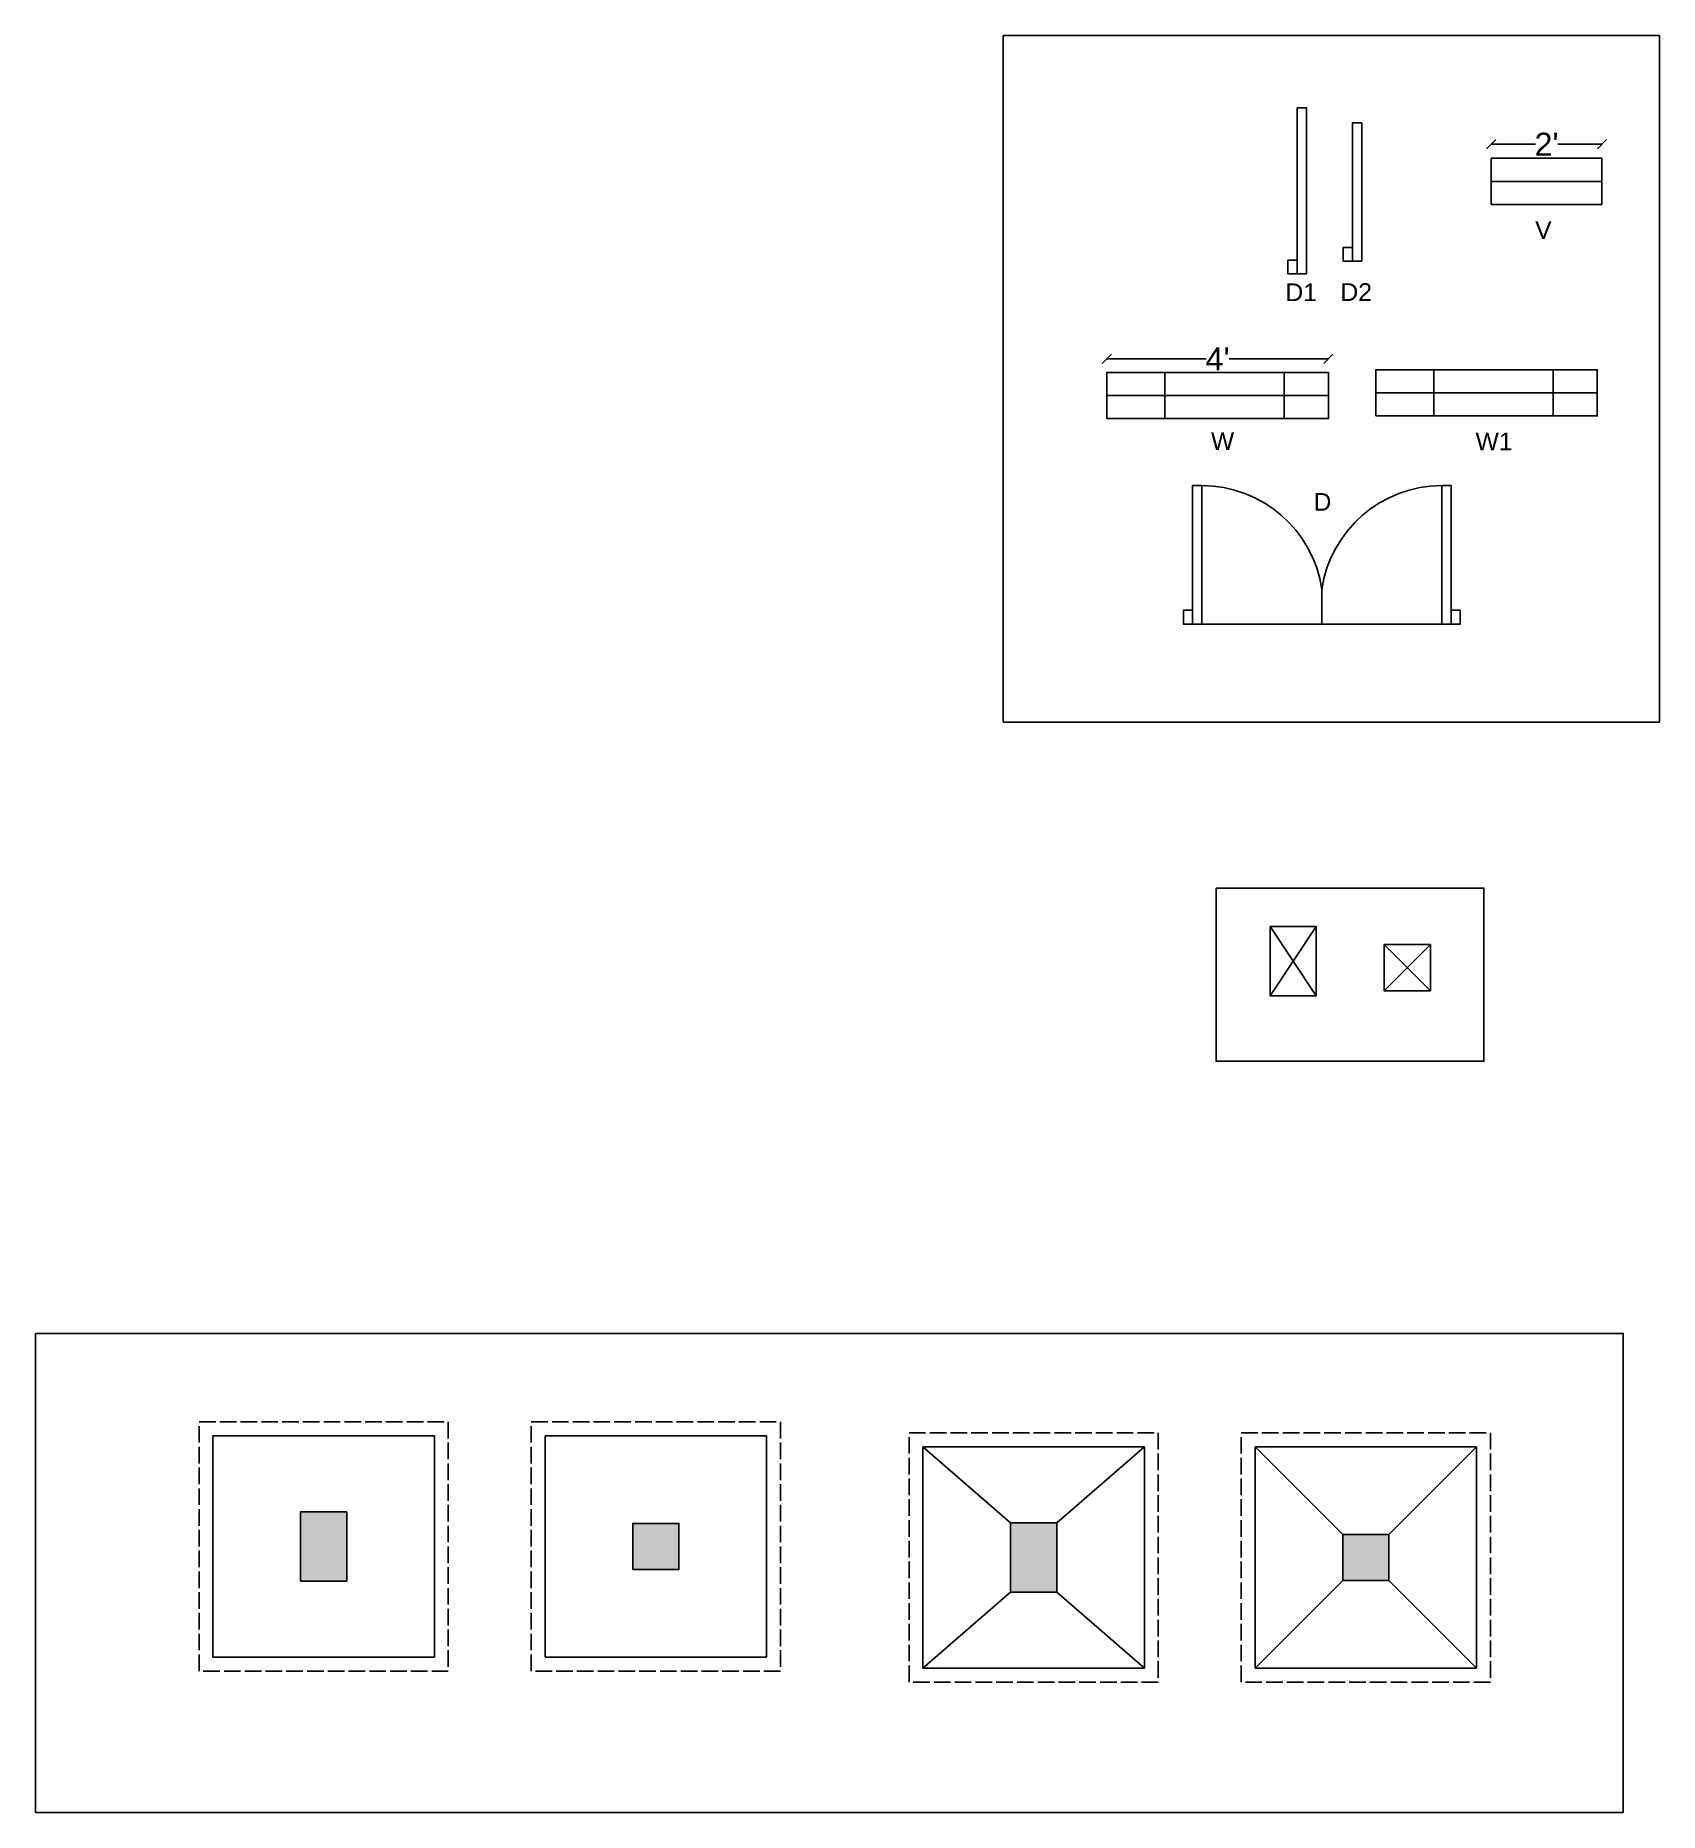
# Model space of a CAD drawing. Header units: inches. Extents: x 723 to 5339, y 980 to 3634.
# Drawn here: x 1018.6 to 1370.5, y 1680.7 to 2065.8 of the extents above; entities that cross this region are included whole.
import ezdxf

# ---------------------------------------------------------------- set-up
doc = ezdxf.new("R2010")
doc.units = ezdxf.units.IN
doc.header["$MEASUREMENT"] = 0
doc.linetypes.add('ACAD_ISO02W100', pattern=[15, 12, -3])
for name, color, linetype in [('D', 140, 'Continuous'), ('D1', 211, 'Continuous'), ('D2', 230, 'Continuous'), ('W', 60, 'Continuous'), ('W1', 40, 'Continuous')]:
    doc.layers.add(name, color=color, linetype=linetype)
doc.layers.add('V', color=7, linetype='Continuous', true_color=0xe619d1)
doc.styles.get("Standard").update_dxf_attribs({"font": 'arial.ttf'})
doc.dimstyles.get("Standard").update_dxf_attribs({"dimtxt": 5, "dimasz": 2, "dimexe": 0.18, "dimexo": 0.0625, "dimgap": 0.09, "dimtad": 0, "dimtih": 1, "dimtoh": 1, "dimdec": 0, "dimzin": 0, "dimdsep": 46, "dimlunit": 4, "dimtxsty": 'Standard', "dimblk": 'OBLIQUE', "dimcen": 2, "dimse1": 1, "dimse2": 1, "dimclrd": 2, "dimadec": 0, "dimazin": 0, "dimtfac": 1, "dimtdec": 0, "dimtofl": 0, "dimtmove": 0, "dimatfit": 3, "dimfxl": 1, "dimtolj": 1, "dimtzin": 0, "dimarcsym": 0})

msp = doc.modelspace()

# ---------------------------------------------------------------- texts
at = {"layer": 'D', "insert": (1295.55, 1966.67), "char_height": 3.84, "attachment_point": 1}
msp.add_mtext_dynamic_manual_height_columns('D', width=1561.9381, gutter_width=30, heights=[0], dxfattribs=at)
at = {"layer": 'D1', "insert": (1289.45, 2012.1), "char_height": 3.84, "attachment_point": 1}
msp.add_mtext_dynamic_manual_height_columns('D1', width=1249.5505, gutter_width=24, heights=[0], dxfattribs=at)
at = {"layer": 'D2', "insert": (1301.37, 2012.14), "char_height": 3.84, "attachment_point": 1}
msp.add_mtext_dynamic_manual_height_columns('D2', width=1249.5505, gutter_width=24, heights=[0], dxfattribs=at)
at = {"layer": 'V', "insert": (1343.57, 2025.58), "char_height": 3.84, "attachment_point": 1}
msp.add_mtext_dynamic_manual_height_columns('V', width=1561.9381, gutter_width=30, heights=[0], dxfattribs=at)
at = {"layer": 'W', "insert": (1273.31, 1979.86), "char_height": 3.84, "attachment_point": 1}
msp.add_mtext_dynamic_manual_height_columns('W', width=1561.9381, gutter_width=30, heights=[0], dxfattribs=at)
at = {"layer": 'W1', "insert": (1330.66, 1979.78), "char_height": 3.84, "attachment_point": 1}
msp.add_mtext_dynamic_manual_height_columns('W1', width=1561.9381, gutter_width=30, heights=[0], dxfattribs=at)

# ---------------------------------------------------------------- blocks, each defined once
blk = doc.blocks.new('_Oblique')
at = {"color": 0, "linetype": 'ByBlock', "lineweight": -2}
blk.add_line((-0.5, -0.5), (0.5, 0.5), dxfattribs=at)
blk = doc.blocks.new('*D4')
at = {"color": 2, "lineweight": -2, "transparency": 16777216}
for p, q in [((1250.77, 1995.74), (1272.28, 1995.74)), ((1298.77, 1995.74), (1277.27, 1995.74))]:
    blk.add_line(p, q, dxfattribs=at)
at = {"layer": 'Defpoints', "color": 0, "transparency": 16777216}
for p in [(1250.77, 1995.74), (1250.77, 1992.81), (1298.77, 1992.81)]:
    blk.add_point(p, dxfattribs=at)
at = {"color": 2, "lineweight": -2, "transparency": 16777216, "xscale": 2, "yscale": 2, "zscale": 2, "rotation": 180}
blk.add_blockref('_Oblique', (1250.77, 1995.74), dxfattribs=at)
at = {"color": 2, "lineweight": -2, "transparency": 16777216, "xscale": 2, "yscale": 2, "zscale": 2}
blk.add_blockref('_Oblique', (1298.77, 1995.74), dxfattribs=at)
at = {"color": 0, "transparency": 16777216, "insert": (1274.77, 1995.74), "char_height": 5, "attachment_point": 5}
blk.add_mtext("\\A1;4'", dxfattribs=at)
blk = doc.blocks.new('*D5')
at = {"color": 2, "lineweight": -2, "transparency": 16777216}
for p, q in [((1334.06, 2042.26), (1343.63, 2042.26)), ((1358.06, 2042.26), (1348.49, 2042.26))]:
    blk.add_line(p, q, dxfattribs=at)
at = {"layer": 'Defpoints', "color": 0, "transparency": 16777216}
for p in [(1334.06, 2042.26), (1334.06, 2039.21), (1358.06, 2039.21)]:
    blk.add_point(p, dxfattribs=at)
at = {"color": 2, "lineweight": -2, "transparency": 16777216, "xscale": 2, "yscale": 2, "zscale": 2, "rotation": 180}
blk.add_blockref('_Oblique', (1334.06, 2042.26), dxfattribs=at)
at = {"color": 2, "lineweight": -2, "transparency": 16777216, "xscale": 2, "yscale": 2, "zscale": 2}
blk.add_blockref('_Oblique', (1358.06, 2042.26), dxfattribs=at)
at = {"color": 0, "transparency": 16777216, "insert": (1346.06, 2042.26), "char_height": 5, "attachment_point": 5}
blk.add_mtext("\\A1;2'", dxfattribs=at)

# ---------------------------------------------------------------- dimensions: what is measured, and where the dimension line sits
for base, p1, p2, picture, middle in [((1334.06, 2042.26), (1358.06, 2039.21), (1334.06, 2039.21), '*D5', (1346.06, 2042.26)), ((1250.77, 1995.74), (1298.77, 1992.81), (1250.77, 1992.81), '*D4', (1274.77, 1995.74))]:
    dim = msp.add_linear_dim(base=base, p1=p1, p2=p2, dimstyle='Standard')
    dim.commit()
    dim.dimension.update_dxf_attribs({"geometry": picture, "text_midpoint": middle})

# ---------------------------------------------------------------- hatches: boundary and pattern name
h = msp.add_hatch(color=4)
h.dxf.hatch_style = 1
h.paths.add_polyline_path([(1076.06, 1745.87), (1076.06, 1730.87), (1086.06, 1730.87), (1086.06, 1745.87)])
h = msp.add_hatch(color=1)
h.dxf.hatch_style = 1
h.paths.add_polyline_path([(1148.04, 1743.37), (1148.04, 1733.37), (1158.04, 1733.37), (1158.04, 1743.37)])
h = msp.add_hatch(color=4)
h.dxf.hatch_style = 1
h.paths.add_polyline_path([(1229.9, 1743.49), (1229.9, 1728.49), (1239.9, 1728.49), (1239.9, 1743.49)])
h = msp.add_hatch(color=1)
h.dxf.hatch_style = 1
h.paths.add_polyline_path([(1301.88, 1740.99), (1301.88, 1730.99), (1311.88, 1730.99), (1311.88, 1740.99)])

# ---------------------------------------------------------------- linework, layer by layer
at = {"color": 7, "true_color": 0xffffff}
for p, q in [((1057.06, 1714.37), (1057.06, 1762.37)), ((1057.06, 1762.37), (1105.06, 1762.37)), ((1105.06, 1762.37), (1105.06, 1714.37)), ((1129.04, 1714.37), (1129.04, 1762.37)), ((1129.04, 1762.37), (1177.04, 1762.37)), ((1177.04, 1762.37), (1177.04, 1714.37)), ((1210.9, 1711.99), (1210.9, 1759.99)), ((1210.9, 1759.99), (1258.9, 1759.99)), ((1229.9, 1743.49), (1210.9, 1759.99)), ((1239.9, 1743.49), (1258.9, 1759.99)), ((1258.9, 1759.99), (1258.9, 1711.99)), ((1282.88, 1711.99), (1282.88, 1759.99)), ((1282.88, 1759.99), (1330.88, 1759.99)), ((1301.88, 1740.99), (1282.88, 1759.99)), ((1311.88, 1740.99), (1330.88, 1759.99)), ((1330.88, 1759.99), (1330.88, 1711.99)), ((1301.88, 1730.99), (1282.88, 1711.99)), ((1311.88, 1730.99), (1330.88, 1711.99)), ((1210.9, 1711.99), (1229.9, 1728.49)), ((1239.9, 1728.49), (1258.9, 1711.99)), ((1105.06, 1714.37), (1057.06, 1714.37)), ((1177.04, 1714.37), (1129.04, 1714.37)), ((1258.9, 1711.99), (1210.9, 1711.99)), ((1330.88, 1711.99), (1282.88, 1711.99))]:
    msp.add_line(p, q, dxfattribs=at)
msp.add_lwpolyline([(1018.62, 1784.56), (1362.67, 1784.56), (1362.67, 1680.73), (1018.62, 1680.73)], close=True, dxfattribs=at)
at = {"color": 6, "linetype": 'ACAD_ISO02W100', "ltscale": 0.3}
for points in [[(1108.06, 1765.37), (1108.06, 1711.37), (1054.06, 1711.37), (1054.06, 1765.37)], [(1180.04, 1765.37), (1180.04, 1711.37), (1126.04, 1711.37), (1126.04, 1765.37)], [(1261.9, 1762.99), (1261.9, 1708.99), (1207.9, 1708.99), (1207.9, 1762.99)], [(1333.88, 1762.99), (1333.88, 1708.99), (1279.88, 1708.99), (1279.88, 1762.99)]]:
    msp.add_lwpolyline(points, close=True, dxfattribs=at)
at = {"layer": 'D'}
for p, q in [((1297.36, 1938.27), (1297.36, 1945.74)), ((1323.36, 1938.27), (1271.36, 1938.27))]:
    msp.add_line(p, q, dxfattribs=at)
for points in [[(1271.36, 1968.27), (1269.36, 1968.27), (1269.36, 1938.27), (1271.36, 1938.27)], [(1323.36, 1968.27), (1325.36, 1968.27), (1325.36, 1938.27), (1323.36, 1938.27)]]:
    msp.add_lwpolyline(points, close=True, dxfattribs=at)
for points in [[(1269.36, 1938.27), (1267.36, 1938.27), (1267.36, 1941.27), (1269.36, 1941.27)], [(1325.36, 1938.27), (1327.36, 1938.27), (1327.36, 1941.27), (1325.36, 1941.27)]]:
    msp.add_lwpolyline(points, dxfattribs=at)
for centre, start, end in [((1271.36, 1942.01), 8.1712, 90), ((1323.36, 1942.01), 90, 171.8288)]:
    msp.add_arc(centre, 26.27, start, end, dxfattribs=at)
at = {"layer": 'D1'}
msp.add_lwpolyline([(1292.02, 2014.16), (1294.02, 2014.16), (1294.02, 2050.16), (1292.02, 2050.16)], close=True, dxfattribs=at)
msp.add_lwpolyline([(1292.02, 2014.16), (1290.02, 2014.16), (1290.02, 2017.16), (1292.02, 2017.16)], dxfattribs=at)
at = {"layer": 'D2'}
msp.add_lwpolyline([(1306, 2046.9), (1304, 2046.9), (1304, 2016.9), (1306, 2016.9)], close=True, dxfattribs=at)
msp.add_lwpolyline([(1304, 2016.9), (1302, 2016.9), (1302, 2019.9), (1304, 2019.9)], dxfattribs=at)
at = {"layer": 'V'}
msp.add_line((1358.06, 2034.21), (1334.06, 2034.21), dxfattribs=at)
msp.add_lwpolyline([(1334.06, 2029.21), (1358.06, 2029.21), (1358.06, 2039.21), (1334.06, 2039.21)], close=True, dxfattribs=at)
at = {"layer": 'W'}
for p, q in [((1263.34, 1992.81), (1263.34, 1982.81)), ((1289.19, 1992.81), (1289.19, 1982.81)), ((1298.77, 1987.81), (1250.77, 1987.81))]:
    msp.add_line(p, q, dxfattribs=at)
msp.add_lwpolyline([(1250.77, 1982.81), (1298.77, 1982.81), (1298.77, 1992.81), (1250.77, 1992.81)], close=True, dxfattribs=at)
at = {"layer": 'W1'}
for p, q in [((1321.61, 1993.4), (1321.61, 1983.4)), ((1347.46, 1993.4), (1347.46, 1983.4)), ((1357.04, 1988.4), (1309.04, 1988.4))]:
    msp.add_line(p, q, dxfattribs=at)
at = {"layer": 'W1', "color": 132, "true_color": 0x20d9be}
for p, q in [((1296.16, 1872.73), (1286.16, 1857.73)), ((1296.16, 1857.73), (1286.16, 1872.73))]:
    msp.add_line(p, q, dxfattribs=at)
at = {"layer": 'W1', "color": 1}
for p, q in [((1310.87, 1858.82), (1320.87, 1868.82)), ((1320.87, 1858.82), (1310.87, 1868.82))]:
    msp.add_line(p, q, dxfattribs=at)
at = {"layer": 'W1', "color": 7, "true_color": 0xffffff}
for points in [[(1228.32, 2065.82), (1370.51, 2065.82), (1370.51, 1916.98), (1228.32, 1916.98)], [(1274.43, 1881.06), (1332.49, 1881.06), (1332.49, 1843.54), (1274.43, 1843.54)]]:
    msp.add_lwpolyline(points, close=True, dxfattribs=at)
at = {"layer": 'W1'}
msp.add_lwpolyline([(1309.04, 1983.4), (1357.04, 1983.4), (1357.04, 1993.4), (1309.04, 1993.4)], close=True, dxfattribs=at)
at = {"layer": 'W1', "color": 132, "true_color": 0x20d9be}
for points in [[(1286.16, 1857.73), (1296.16, 1857.73), (1296.16, 1872.73), (1286.16, 1872.73)], [(1076.06, 1730.87), (1086.06, 1730.87), (1086.06, 1745.87), (1076.06, 1745.87)], [(1229.9, 1728.49), (1239.9, 1728.49), (1239.9, 1743.49), (1229.9, 1743.49)]]:
    msp.add_lwpolyline(points, close=True, dxfattribs=at)
at = {"layer": 'W1', "color": 1}
for points in [[(1310.87, 1858.82), (1320.87, 1858.82), (1320.87, 1868.82), (1310.87, 1868.82)], [(1148.04, 1733.37), (1158.04, 1733.37), (1158.04, 1743.37), (1148.04, 1743.37)], [(1301.88, 1730.99), (1311.88, 1730.99), (1311.88, 1740.99), (1301.88, 1740.99)]]:
    msp.add_lwpolyline(points, close=True, dxfattribs=at)

msp.set_redraw_order([(e.dxf.handle, doc.entitydb.next_handle()) for e in msp.query("TEXT MTEXT ATTDEF DIMENSION ARC_DIMENSION")])  # texts and dimensions are drawn at this point

doc.saveas('drawing.dxf')
